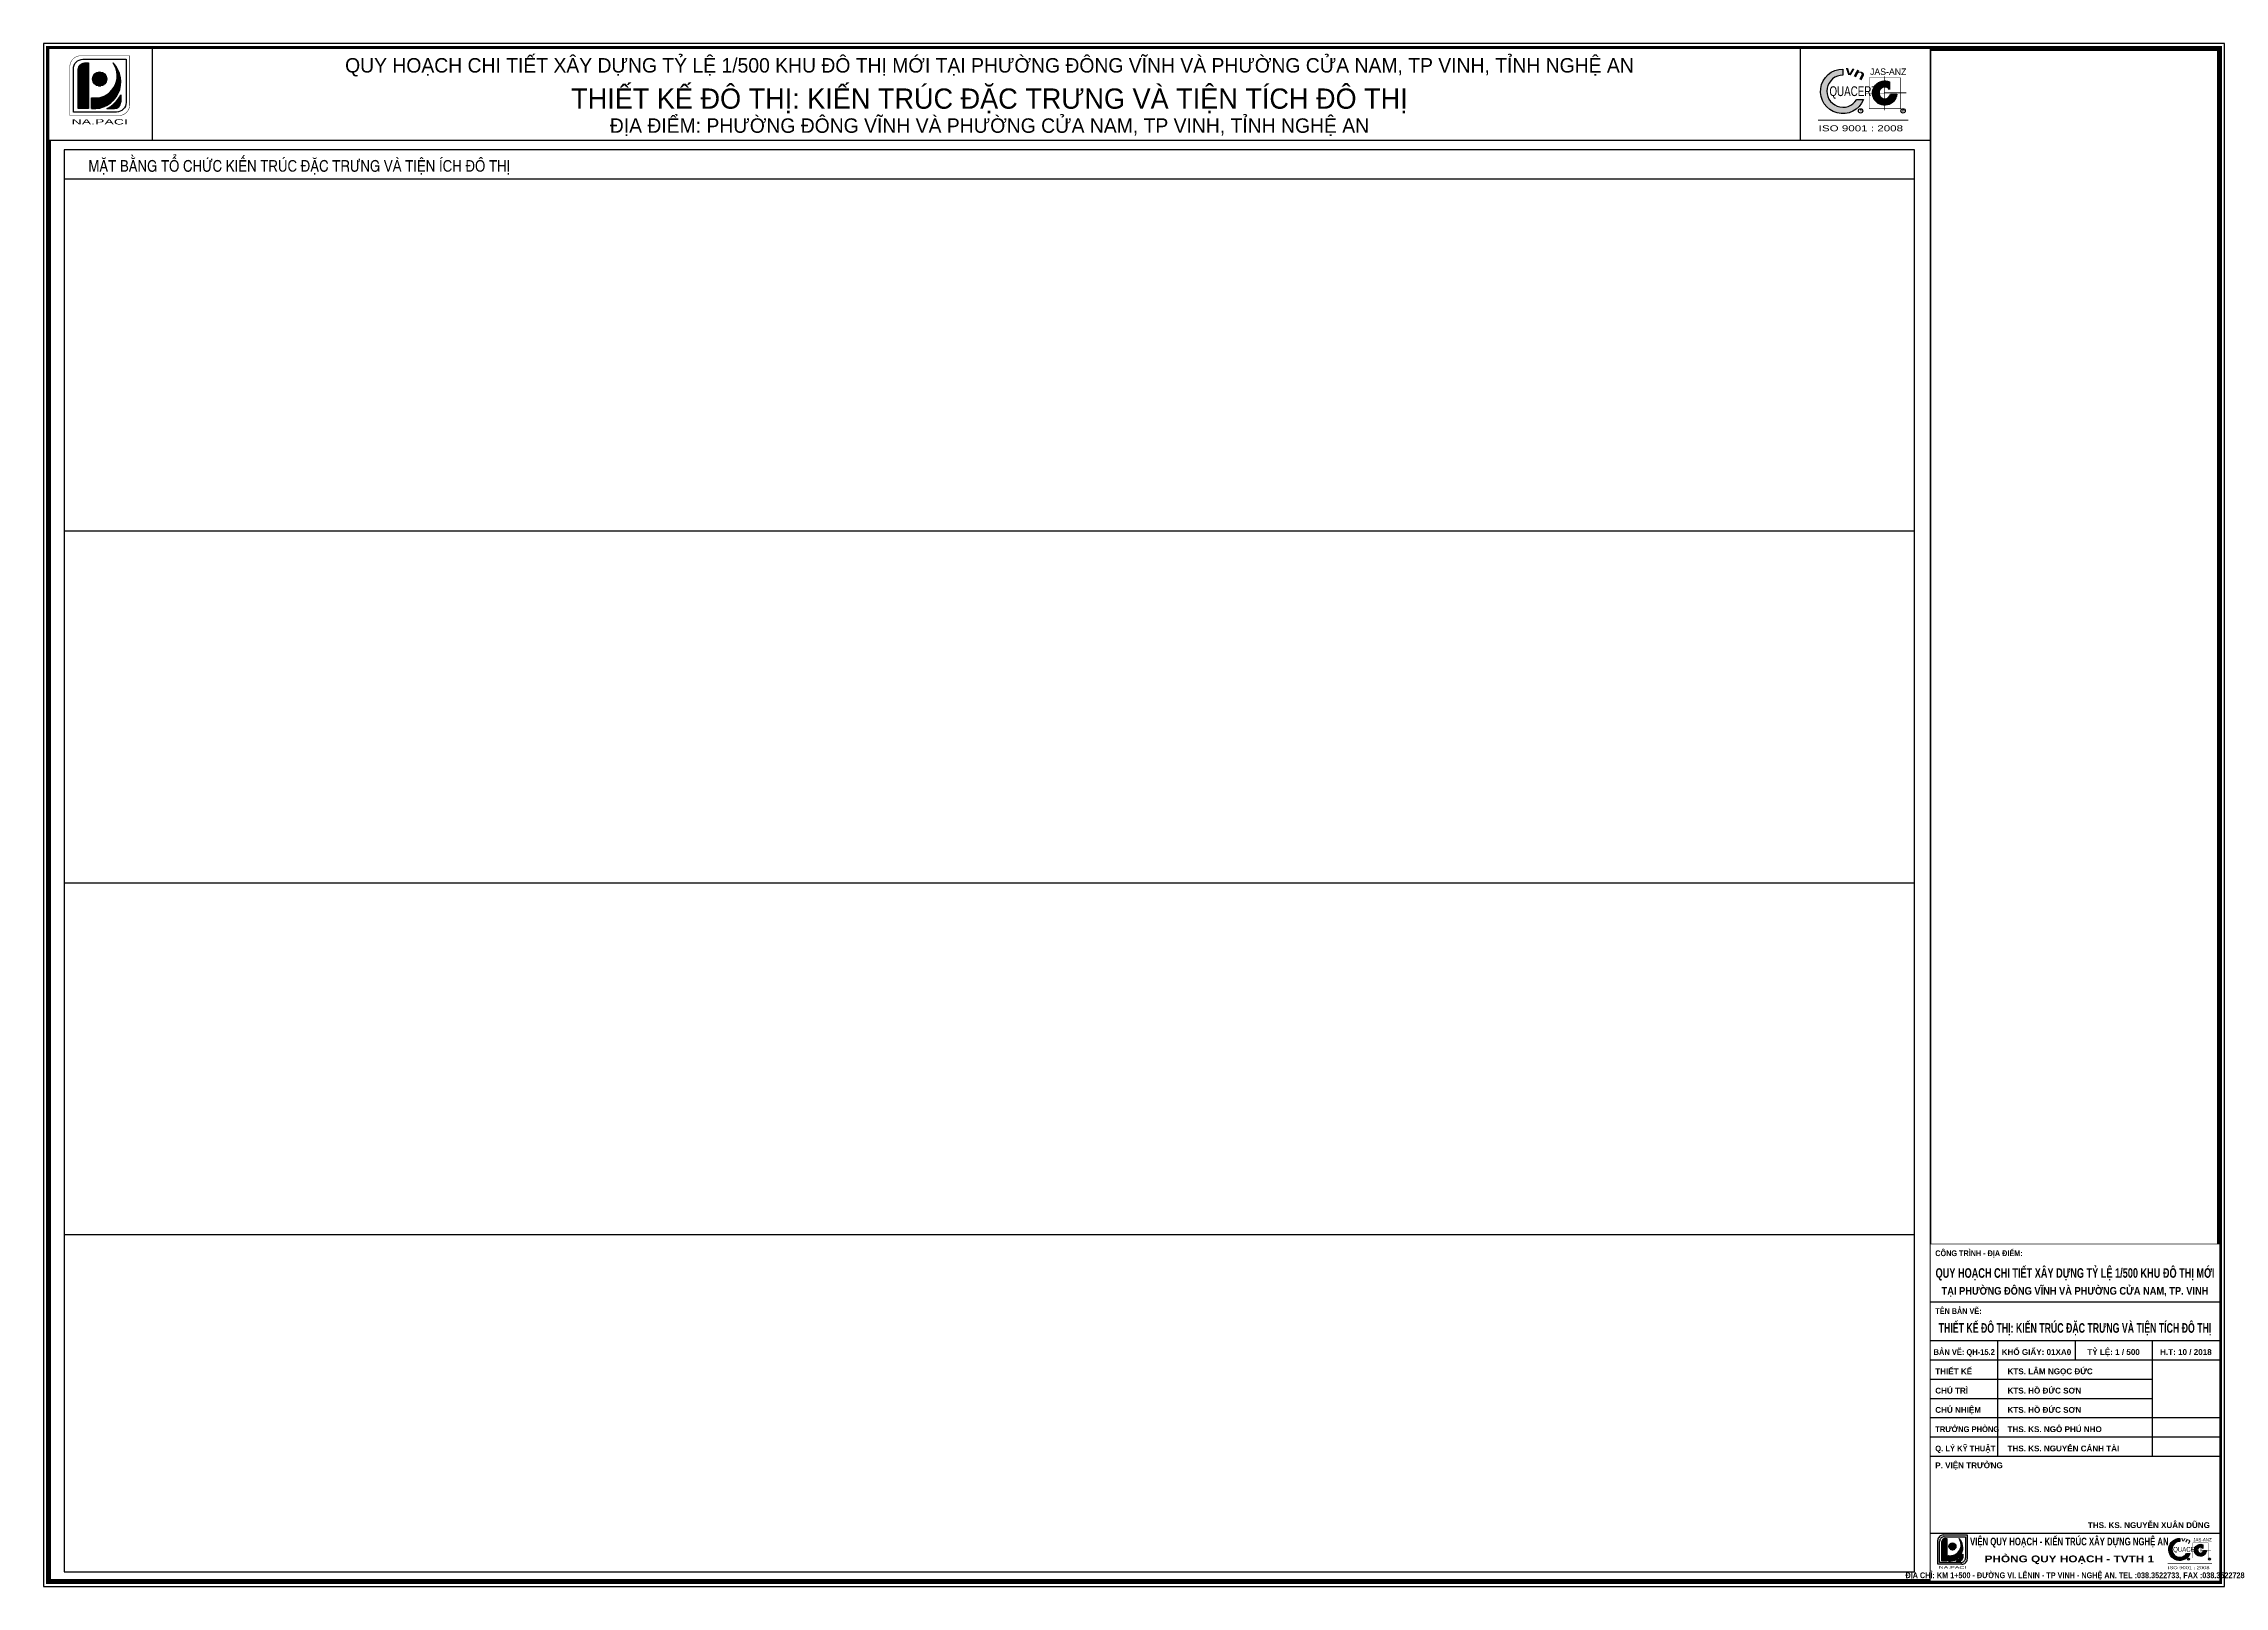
# Model space of a CAD drawing. Header units: metres. Extents: x 571235 to 573836, y 2065194 to 2068394.
# Drawn here: x 571235 to 573498, y 2065194 to 2066794 of the extents above; entities that cross this region are included whole.
import ezdxf
from ezdxf.enums import TextEntityAlignment as Align

# ---------------------------------------------------------------- set-up
doc = ezdxf.new("R2010")
doc.units = ezdxf.units.M
doc.linetypes.add('ACAD_ISO03W100', pattern=[30, 12, -18])
doc.layers.get('0').update_dxf_attribs({"linetype": 'CONTINUOUS'})
doc.layers.get('Defpoints').update_dxf_attribs({"linetype": 'CONTINUOUS'})
doc.layers.add('Khung ban ve', color=7, linetype='CONTINUOUS')
doc.layers.add('Logo', color=7, linetype='CONTINUOUS')
doc.layers.add('t', color=7, linetype='CONTINUOUS', lineweight=25)
doc.styles.add('ARIALB', font='VHARIALB.TTF', dxfattribs={"width": 0.75})
doc.styles.add('CHU HOA Day', font='VHARIAL.TTF')
doc.styles.add('IN', font='VHAVAN.TTF', dxfattribs={"height": 2.5})
doc.styles.add('Lg', font='VHSOUTH.TTF')
doc.styles.add('MOC', font='VHARIALN.TTF', dxfattribs={"height": 1.8})
doc.styles.add('qucert', font='VHHELS.TTF')
doc.styles.add('T1', font='VHHELS.TTF', dxfattribs={"width": 0.7})
doc.styles.add('textS', font='VHARIALN.TTF')
doc.dimstyles.get("Standard").update_dxf_attribs({"dimtxt": 100, "dimasz": 0.18, "dimexe": 0.18, "dimexo": 0.0625, "dimgap": 0.09, "dimtad": 0, "dimdec": 3, "dimzin": 0, "dimdsep": 46, "dimtxsty": 'MOC', "dimcen": 0.09, "dimadec": 0, "dimazin": 0, "dimtfac": 1, "dimtdec": 3, "dimtofl": 0, "dimtmove": 0, "dimatfit": 3, "dimfxl": 1, "dimtolj": 1, "dimtzin": 0, "dimarcsym": 0})
pattern_1 = [(0, (211395.39255, -90336.13277), (1e-16, 0.22355646327), [])]
pattern_2 = [(0, (574248.85178, -244446.57486), (1e-16, 0.22355646), [])]

# ---------------------------------------------------------------- blocks, each defined once
blk = doc.blocks.new('*D7')
at = {"layer": 'Defpoints', "color": 0}
blk.add_point((573193.3, 2066789.1), dxfattribs=at)
blk.add_point((573193.3, 2066789.1), dxfattribs=at)
blk.add_point((573193.3, 2066789.1), dxfattribs=at)
at = {"layer": 't', "color": 0, "lineweight": -2}
for p, q in [((573193.1, 2066789.1), (573192.9, 2066789.1)), ((573193.3, 2066789.2), (573193.3, 2066789.3)), ((573193.3, 2066789.2), (573193.3, 2066789.3)), ((573193.5, 2066789.1), (573193.7, 2066789.1))]:
    blk.add_line(p, q, dxfattribs=at)
at = {"layer": 't', "color": 0}
for points in [[(573193.1, 2066789.1), (573193.1, 2066789.1), (573193.3, 2066789.1)], [(573193.5, 2066789.1), (573193.5, 2066789.1), (573193.3, 2066789.1)]]:
    blk.add_solid(points, dxfattribs=at)
at = {"layer": 't', "color": 0, "insert": (573196.2, 2066789.1), "char_height": 1.8, "attachment_point": 5, "style": 'MOC'}
blk.add_mtext('\\A1;0.000', dxfattribs=at)
blk = doc.blocks.new('Lo go VQH')
at = {"layer": 'Logo'}
h = blk.add_hatch(dxfattribs=at)
h.set_pattern_fill('ANSI31', color=96, scale=1.788452, angle=315, style=0)
h.set_pattern_definition(pattern_1)
edge = h.paths.add_edge_path()
edge.add_line((574263.21, -244278.49), (574264.28, -244278.49))
edge.add_line((574264.28, -244278.49), (574264.28, -244291.37))
edge.add_line((574264.28, -244291.37), (574261.42, -244291.37))
edge.add_line((574261.42, -244291.37), (574261.42, -244280.28))
edge.add_arc((574263.21, -244280.28), 1.79, 90, 180, ccw=False)
h = blk.add_hatch(dxfattribs=at)
h.set_pattern_fill('ANSI31', color=96, scale=1.788452, angle=315, style=0)
h.set_pattern_definition(pattern_1)
h.paths.add_polyline_path([(574271.3, -244278.49, -0.666687), (574265.18, -244288.3), (574265.18, -244291.37, 0.69372)])
h = blk.add_hatch(dxfattribs=at)
h.set_pattern_fill('ANSI31', color=1, scale=1.788452, angle=315, style=0)
h.set_pattern_definition(pattern_2)
edge = h.paths.add_edge_path()
edge.add_arc((574267.47, -244283), 2.01, 0, 360)
h = blk.add_hatch(dxfattribs=at)
h.set_pattern_fill('ANSI31', color=96, scale=1.788452, angle=315, style=0)
h.set_pattern_definition(pattern_2)
h.paths.add_polyline_path([(574269.53, -244291.37), (574271.62, -244291.37, 0.414214), (574273.41, -244289.58), (574273.41, -244287.49, -0.167127)])
for p, q in [((574265.18, -244291.37), (574265.18, -244288.3)), ((574269.53, -244291.37), (574271.62, -244291.37)), ((574273.41, -244287.49), (574273.41, -244289.58))]:
    blk.add_line(p, q, dxfattribs=at)
at = {"layer": 'Logo', "color": 8, "const_width": 0.119}
blk.add_lwpolyline([(574272.88, -244293.34), (574259.06, -244293.34), (574259.06, -244279.52, -0.414214), (574262.13, -244276.45), (574275.95, -244276.45), (574275.95, -244290.27, -0.414214)], format="xyb", close=True, dxfattribs=at)
at = {"layer": 'Logo'}
for points in [[(574272.24, -244292.35), (574260.05, -244292.35), (574260.05, -244280.16, -0.414214), (574262.76, -244277.45), (574274.95, -244277.45), (574274.95, -244289.64, -0.414214)], [(574263.21, -244278.49), (574264.28, -244278.49), (574264.28, -244291.37), (574261.42, -244291.37), (574261.42, -244280.28, -0.414214)]]:
    blk.add_lwpolyline(points, format="xyb", close=True, dxfattribs=at)
blk.add_circle((574267.47, -244283), 2.01, dxfattribs=at)
for centre, radius, start, end in [((574266.19, -244282.12), 6.26, 260.65246, 35.41599), ((574265.83, -244283.78), 7.61, 265.07533, 44.07453), ((574265.83, -244283.78), 8.44, 296.00201, 333.95384), ((574271.62, -244289.58), 1.79, 270, 0)]:
    blk.add_arc(centre, radius, start, end, dxfattribs=at)
at = {"layer": 'Logo', "color": 7, "linetype": 'Continuous', "style": 'CHU HOA Day', "width": 1.896357}
blk.add_text('na.paci', height=1.5, dxfattribs=at).set_placement((574259.55, -244295.86), (574275.44, -244295.86), align=Align.FIT)
blk = doc.blocks.new('Iso2')
for points in [[(22.9, 39.9), (22.9, 45.4, 1.897254), (41.8, 17.4), (35.6, 17.4, -1.704346)], [(72.5, 22.4), (66.8, 22.4, -4.571524), (65.8, 26.8), (65.8, 33.6, 3.106454)]]:
    blk.add_hatch(color=152).paths.add_polyline_path(points)
at = {"color": 152}
for points in [[(22.9, 45.4), (22.9, 39.9, 1.704346), (35.6, 17.4), (41.8, 17.4, -1.897254), (22.9, 45.4), (22.9, 39.9)], [(65.8, 33.6), (65.8, 26.8, 4.571524), (66.8, 22.4), (72.5, 22.4, -3.106454), (65.8, 33.6, 0.207194)]]:
    blk.add_lwpolyline(points, format="xyb", dxfattribs=at)
at = {"color": 130, "linetype": 'ACAD_ISO03W100', "ltscale": 0.0001, "const_width": 0.5}
for points in [[(43.7, 23.3), (61.1, 23.3)], [(61.1, 38.7), (61.1, 7.5)]]:
    blk.add_lwpolyline(points, dxfattribs=at)
blk.add_lwpolyline([(47.1, 9), (76, 9), (76, 37.4), (47.1, 37.4)], close=True, dxfattribs=at)
at = {"color": 32, "const_width": 1}
blk.add_lwpolyline([(61.1, 23.6), (81.2, 23.6)], dxfattribs=at)
at = {"color": 130, "const_width": 1}
blk.add_lwpolyline([(83, -1.6), (0.1, -1.6)], dxfattribs=at)
at = {"color": 152}
for centre in [(39.2, 7), (78.3, 7)]:
    blk.add_circle(centre, 1.99, dxfattribs=at)
at = {"color": 152, "style": 'qucert', "width": 0.75}
blk.add_text('quacert', height=9, dxfattribs=at).set_placement((10.5, 20.6))
at = {"style": 'Lg', "width": 1.45}
blk.add_text('iso 9001 : 2008 ', height=5.5, dxfattribs=at).set_placement((0.6, -11.8))
at = {"color": 152, "width": 6, "attachment_point": 1, "style": 'qucert'}
for s, insert, char_height, rotation in [('{\\f.VnBahamasB|b1|i0|c0|p34;\\W1.4;\\T1.35;v}', (25.7, 48.3), 8, 354.0977), ('{\\f.VnBahamasB|b1|i0|c0|p34;\\W1.4;n}', (36, 47.4), 9, 332.2217)]:
    blk.add_mtext(s, dxfattribs=dict(at, insert=insert, char_height=char_height, rotation=rotation))
at = {"color": 152, "attachment_point": 1, "style": 'qucert'}
for s, insert, char_height, width in [('\\pt12.6;jas-anz', (47.9, 46), 6, 28.865), ('\\pt12.6;{\\f.VnArialH|b1|i0|c0|p34;r}', (38.5, 8), 1.89, 1.603), ('\\pt12.6;{\\f.VnArialH|b1|i0|c0|p34;r}', (77.6, 8), 1.89, 1.603)]:
    blk.add_mtext(s, dxfattribs=dict(at, insert=insert, char_height=char_height, width=width))
blk = doc.blocks.new('kt1')
blk.add_wipeout([(0, 0), (1952.9, 0), (1952.9, -95), (0, -95)]).dxf.layer = 'Khung ban ve'
at = {"layer": 'Khung ban ve', "linetype": 'ByBlock'}
blk.add_lwpolyline([(0, -95), (1952.9, -95), (1952.9, 0), (0, 0)], close=True, dxfattribs=at)
for points in [[(108, -95), (108, 0)], [(1817.9, -95), (1817.9, 0)]]:
    blk.add_lwpolyline(points, dxfattribs=at)
at = {"layer": 'Khung ban ve'}
for name, p, xscale, yscale, zscale in [('Lo go VQH', (-2109499.4, 897333.9), 3.673466910724528, 3.673466910608113, 3.673466910653822), ('Iso2', (1836.2, -72.6, 0), 1.127022162894718, 1.127022162778303, 1.127022162468255)]:
    blk.add_blockref(name, p, dxfattribs=dict(at, xscale=xscale, yscale=yscale, zscale=zscale))
at = {"layer": 'Khung ban ve', "color": 5}
for tag, height, style, p in [('QH', 15, 'IN', (976.4, -25)), ('BD', 21, 'T1', (976.4, -62.5)), ('QH', 15, 'IN', (976.4, -87.5))]:
    blk.add_attdef(tag, text='', height=height, dxfattribs=dict(at, style=style)).set_placement(p, align=Align.CENTER)
blk = doc.blocks.new('kte')
blk.add_wipeout([(-300, 350), (0, 350), (0, 0), (-300, 0)]).dxf.layer = 'Khung ban ve'
at = {"layer": 'Khung ban ve', "linetype": 'Continuous', "ltscale": 15}
for p, q in [((-300, 290), (0, 290)), ((-300, 250), (0, 250)), ((-230, 130), (-230, 250)), ((-150, 250), (-150, 230)), ((-70, 250), (-70, 130)), ((-300, 230), (0, 230)), ((-300, 210), (-70, 210)), ((-300, 190), (-70, 190)), ((-300, 170), (0, 170)), ((-300, 150), (0, 150)), ((-300, 130), (0, 130)), ((-300, 50), (0, 50)), ((0, 0), (-300, 0)), ((0, 0), (-300, 0))]:
    blk.add_line(p, q, dxfattribs=at)
at = {"layer": 'Khung ban ve', "color": 7, "linetype": 'ByBlock', "const_width": 0.2}
blk.add_lwpolyline([(0, 0), (-300, 0), (-300, 350), (0, 350), (0, 0)], dxfattribs=at)
at = {"layer": 'Khung ban ve', "xscale": 1.800000000279397, "yscale": 1.799999998882413, "zscale": 1.799999999976149, "rotation": 359.9999999925888}
blk.add_blockref('Lo go VQH', (-1033958.6, 439745.9), dxfattribs=at)
at = {"layer": 'Khung ban ve', "xscale": 0.5566591620445251, "yscale": 0.5566591620445251, "zscale": 0.5566591618519904}
blk.add_blockref('Iso2', (-54, 19.4), dxfattribs=at)
at = {"layer": 'Khung ban ve', "linetype": 'Continuous', "ltscale": 15, "style": 'ARIALB'}
for s, width, p in [('c«ng tr×nh - ®Þa ®iÓm:', 0.75, (-295, 340.5)), ('tªn b¶n vÏ:', 0.75, (-295, 280.5)), ('tr\xadëng phßng', 0.9, (-295, 158)), ('q. lý kü thuËt', 0.9, (-295, 138))]:
    blk.add_text(s, height=6, rotation=360, dxfattribs=dict(at, width=width)).set_placement(p, align=Align.MIDDLE_LEFT)
for s, p in [('thiÕt kÕ', (-295, 218)), ('chñ tr×', (-295, 198)), ('chñ nhiÖm', (-295, 178)), ('ths. ks. ng« phó nho', (-220, 158)), ('ths. ks. nguyÔn c¶nh tµi', (-220, 138)), ('p. ViÖn tr\xadëng', (-295, 120.5))]:
    blk.add_text(s, height=6, rotation=360, dxfattribs=at).set_placement(p, align=Align.MIDDLE_LEFT)
at = {"layer": 'Khung ban ve', "linetype": 'Continuous', "ltscale": 15, "style": 'ARIALB', "width": 0.72}
blk.add_text('viÖn quy ho¹ch - kiÕn tróc x©y dùng nghÖ an', height=8, dxfattribs=at).set_placement((-155.9, 37.5), align=Align.CENTER)
at = {"layer": 'Khung ban ve', "linetype": 'Continuous', "ltscale": 15, "style": 'ARIALB'}
blk.add_text('ths. ks. nguyÔn xu©n dòng', height=6, rotation=360, dxfattribs=at).set_placement((-10, 55.5), align=Align.RIGHT)
at = {"layer": 'Khung ban ve', "linetype": 'Continuous', "ltscale": 15, "style": 'ARIALB', "width": 1.25}
blk.add_text('phßng quy ho¹ch - tvth 1', height=7, rotation=360, dxfattribs=at).set_placement((-155.9, 20), align=Align.CENTER)
at = {"layer": 'Khung ban ve', "color": 7, "linetype": 'Continuous', "ltscale": 15, "style": 'ARIALB', "width": 0.75}
blk.add_text('§Þa chØ: km 1+500 - ®\xadêng vi. lªnin - tp vinh - nghÖ an. Tel :038.3522733, Fax :038.3522728', height=6, dxfattribs=at).set_placement((-150, 3.5), align=Align.CENTER)
at = {"layer": 'Khung ban ve', "color": 5, "linetype": 'ByBlock', "style": 'ARIALB', "width": 0.75}
for tag, height, p in [('CT1', 10, (-150, 315)), ('CT2', 8, (-150, 297.5)), ('TENBV', 10, (-150, 258)), ('BV', 6, (-265, 235)), ('KG', 6, (-190, 235)), ('TL', 6, (-110, 235)), ('HT', 6, (-35, 235))]:
    blk.add_attdef(tag, text='', height=height, dxfattribs=at).set_placement(p, align=Align.CENTER)
at = {"layer": 'Khung ban ve', "color": 5, "linetype": 'ByBlock', "style": 'ARIALB'}
for tag, p in [('NAME1', (-220, 218)), ('NAME2', (-220, 198)), ('NAME3', (-220, 178))]:
    blk.add_attdef(tag, text='', height=6, dxfattribs=at).set_placement(p, align=Align.MIDDLE_LEFT)

msp = doc.modelspace()

# ---------------------------------------------------------------- linework, layer by layer
at = {"layer": 'Khung ban ve'}
for p, q in [((571256.8621, 2066653.9017), (573176.8621, 2066653.9017)), ((571256.8621, 2066288.9017), (573176.8621, 2066288.9017)), ((571256.8621, 2065923.9017), (573176.8621, 2065923.9017)), ((571256.8621, 2065558.9017), (573176.8621, 2065558.9017))]:
    msp.add_line(p, q, dxfattribs=at)
msp.add_lwpolyline([(571235.4335, 2066794.113), (571235.4335, 2065194.113), (573498.2906, 2065194.113), (573498.2906, 2066794.113)], close=True, dxfattribs=at)
at = {"layer": 'Khung ban ve', "const_width": 5}
msp.add_lwpolyline([(571240.4335, 2066789.113), (571240.4335, 2065199.113), (573493.2906, 2065199.113), (573493.2906, 2066789.113)], close=True, dxfattribs=at)
at = {"layer": 't'}
for points in [[(573193.2906, 2065549.113), (573493.2906, 2065549.113), (573493.2906, 2066789.113), (573193.2906, 2066789.113)], [(573193.2906, 2066694.113), (571240.4335, 2066694.113), (571240.4335, 2065199.113), (573193.2906, 2065199.113)], [(573176.8621, 2066684.113), (571256.8621, 2066684.113), (571256.8621, 2065209.113), (573176.8621, 2065209.113)]]:
    msp.add_lwpolyline(points, close=True, dxfattribs=at)

# ---------------------------------------------------------------- texts
at = {"layer": 't', "style": 'textS'}
msp.add_text('mÆt b»ng tæ chøc kiÕn tróc ®Æc tr\xadng vµ tiÖn Ých ®« thÞ', height=12, dxfattribs=at).set_placement((571281.8621, 2066661.319))

# ---------------------------------------------------------------- dimensions: what is measured, and where the dimension line sits
at = {"layer": 't'}
dim = msp.add_linear_dim(base=(573193.2906286771, 2066789.1129912301), p1=(573193.2906286771, 2066789.1129912301), p2=(573193.2906286771, 2066789.1129912301), dimstyle='Standard', dxfattribs=at)
dim.commit()
dim.dimension.update_dxf_attribs({"geometry": '*D7', "text_midpoint": (573196.2288278586, 2066789.1129912301)})

# ---------------------------------------------------------------- next in the draw order: block references
at = {"layer": 'Khung ban ve'}
ref = msp.add_blockref('kt1', (571240.4335, 2066789.113), dxfattribs=at)
ref.add_attrib('BD', 'thiÕt kÕ ®« thÞ: kiÕn tróc ®Æc tr\xadng vµ tiÖn tÝch ®« thÞ', dxfattribs={"color": 5, "height": 21, "style": 'T1'}).set_placement((572216.8621, 2066726.613), align=Align.CENTER)
ref.add_attrib('QH', 'quy ho¹ch chi tiÕt x©y dùng tû lÖ 1/500 khu ®« thÞ míi t¹i ph\xadêng ®«ng vÜnh vµ ph\xadêng cöa nam, tp Vinh, tØnh NghÖ an', dxfattribs={"color": 5, "height": 15, "style": 'IN'}).set_placement((572216.8621, 2066764.113), align=Align.CENTER)
ref.add_attrib('QH', '®Þa ®iÓm: ph\xadêng ®«ng vÜnh vµ ph\xadêng cöa nam, tp Vinh, tØnh NghÖ an', dxfattribs={"color": 5, "height": 15, "style": 'IN'}).set_placement((572216.8621, 2066701.613), align=Align.CENTER)
ref = msp.add_blockref('kte', (573493.2906, 2065199.113), dxfattribs=at)
ref.add_attrib('BV', 'b¶n vÏ: Qh-15.2', dxfattribs={"color": 5, "linetype": 'ByBlock', "height": 6, "style": 'ARIALB', "width": 0.85}).set_placement((573228.2906, 2065434.113), align=Align.CENTER)
ref.add_attrib('KG', 'khæ giÊy: 01xA0', dxfattribs={"color": 5, "linetype": 'ByBlock', "height": 6, "style": 'ARIALB'}).set_placement((573303.2906, 2065434.113), align=Align.CENTER)
ref.add_attrib('TL', 'tû lÖ: 1 / 500', dxfattribs={"color": 5, "linetype": 'ByBlock', "height": 6, "style": 'ARIALB'}).set_placement((573383.2906, 2065434.113), align=Align.CENTER)
ref.add_attrib('HT', 'h.t: 10 / 2018', dxfattribs={"color": 5, "linetype": 'ByBlock', "height": 6, "style": 'ARIALB'}).set_placement((573458.3219, 2065434.113), align=Align.CENTER)
ref.add_attrib('NAME2', 'kts. hå ®øc s¬n', dxfattribs={"color": 5, "linetype": 'ByBlock', "height": 6, "style": 'ARIALB'}).set_placement((573273.2906, 2065397.113), align=Align.MIDDLE_LEFT)
ref.add_attrib('NAME1', 'kts. l©m ngäc ®øc', dxfattribs={"color": 5, "linetype": 'ByBlock', "height": 6, "style": 'ARIALB'}).set_placement((573273.2906, 2065417.113), align=Align.MIDDLE_LEFT)
ref.add_attrib('TENBV', 'thiÕt kÕ ®« thÞ: kiÕn tróc ®Æc tr\xadng vµ tiÖn tÝch ®« thÞ', dxfattribs={"color": 5, "linetype": 'ByBlock', "height": 10, "style": 'ARIALB', "width": 0.65}).set_placement((573343.2906, 2065457.113), align=Align.CENTER)
ref.add_attrib('CT1', 'quy ho¹ch chi tiÕt x©y dùng tû lÖ 1/500 khu ®« thÞ míi', dxfattribs={"color": 5, "linetype": 'ByBlock', "height": 10, "style": 'ARIALB', "width": 0.68}).set_placement((573343.2906, 2065514.113), align=Align.CENTER)
ref.add_attrib('CT2', 't¹i ph\xadêng ®«ng vÜnh vµ ph\xadêng cöa nam, tp. vinh', dxfattribs={"color": 5, "linetype": 'ByBlock', "height": 8, "style": 'ARIALB', "width": 0.86}).set_placement((573343.2906, 2065496.613), align=Align.CENTER)
ref.add_attrib('NAME3', 'kts. hå ®øc s¬n', dxfattribs={"color": 5, "linetype": 'ByBlock', "height": 6, "style": 'ARIALB'}).set_placement((573273.2906, 2065377.113), align=Align.MIDDLE_LEFT)

doc.saveas('drawing.dxf')
